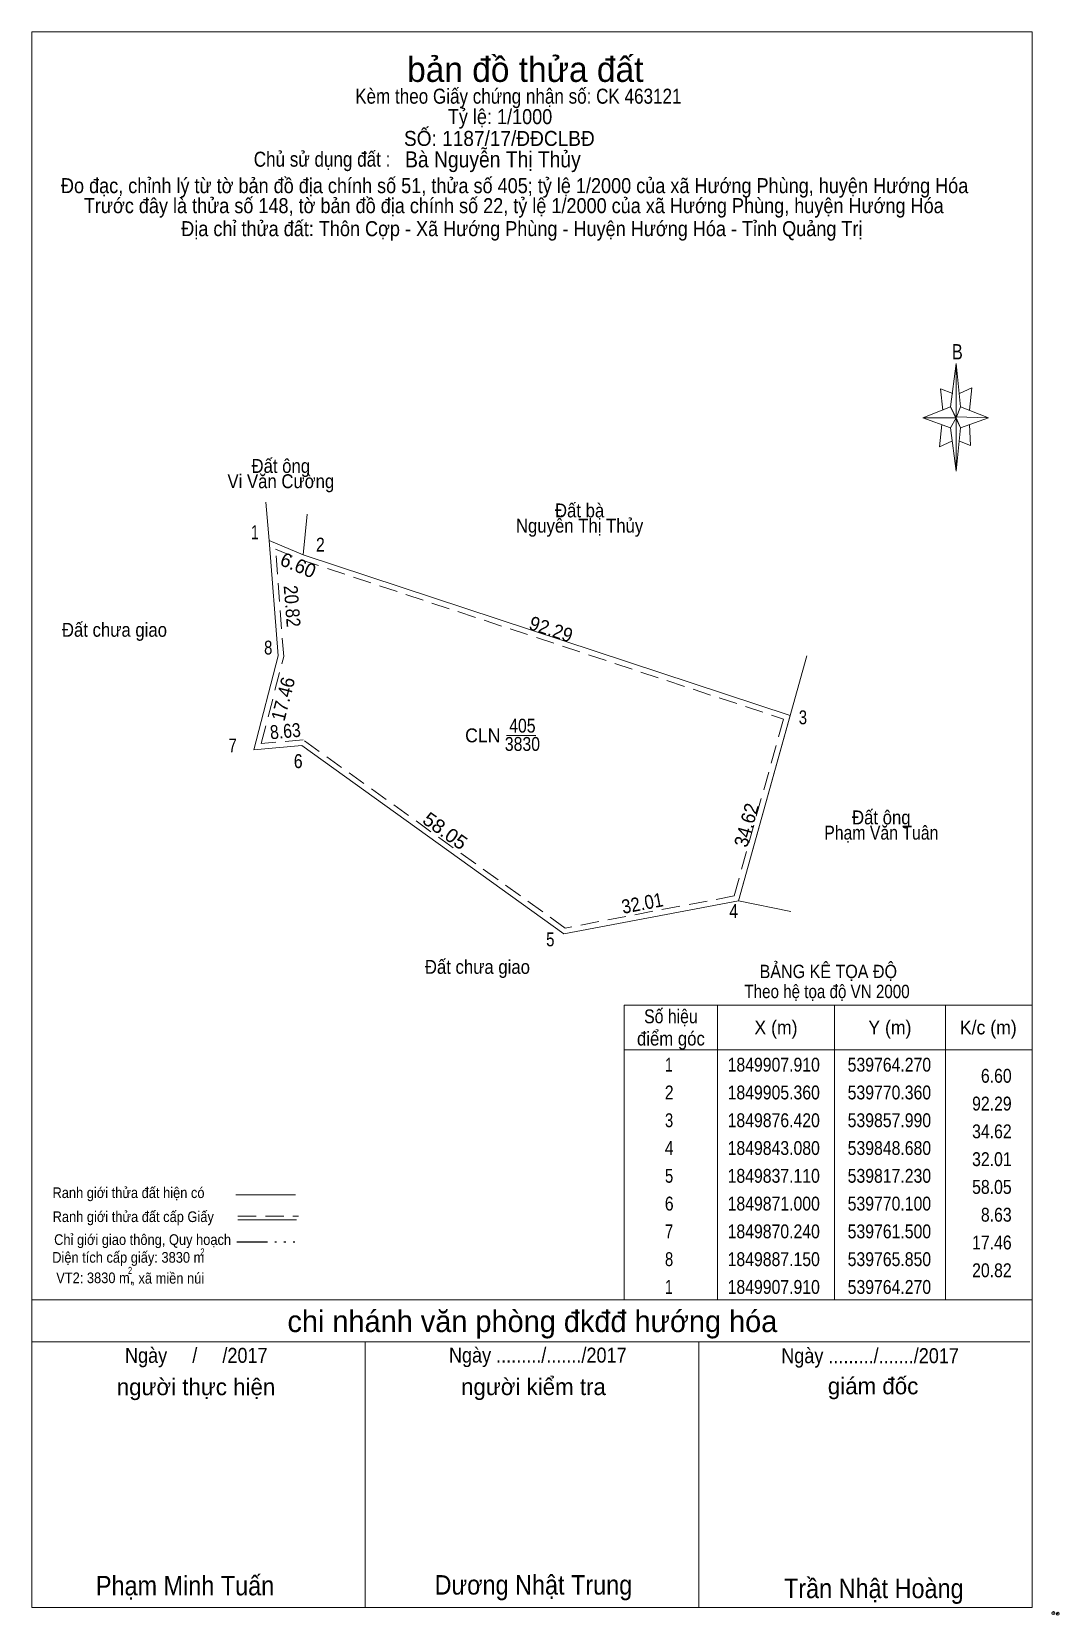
# Model space of a CAD drawing. Header units: metres. Extents: x 538839 to 540334, y 1849296 to 1850004.
# Drawn here: x 539721.5 to 539906.4, y 1849714.5 to 1849999.5 of the extents above; entities that cross this region are included whole.
import ezdxf
from ezdxf.enums import TextEntityAlignment as Align

# ---------------------------------------------------------------- set-up
doc = ezdxf.new("R2010")
doc.units = ezdxf.units.M
doc.header["$LTSCALE"] = 1.1
doc.header["$PDMODE"] = 32
doc.header["$PDSIZE"] = 0.55
for name, pattern in [('DASH_DOUBLE_DOT', [9.2, 5, -1.2, 0.3, -1.2, 0.3, -1.2]), ('DOTTED', [1.5, 0.3, -1.2]), ('MEDIUM_DASHED', [4.5, 3, -1.5])]:
    doc.linetypes.add(name, pattern=pattern)
for name, color, linetype, lineweight in [('1', 7, 'DOTTED', 13), ('10', 7, 'Continuous', 13), ('5', 7, 'Continuous', 13), ('57', 7, 'Continuous', 13), ('6', 7, 'Continuous', 13), ('63', 7, 'Continuous', 25)]:
    doc.layers.add(name, color=color, linetype=linetype, lineweight=lineweight)
doc.layers.add('34', color=7, linetype='Continuous')

msp = doc.modelspace()

# ---------------------------------------------------------------- texts
at = {"layer": '1'}
for s, width, p in [('CLN', 0.95, (539802.675, 1849871.59)), ('405', 0.85, (539809.8, 1849873.34)), ('3830', 0.85, (539809.805, 1849870.05))]:
    msp.add_text(s, height=2.5, dxfattribs=dict(at, width=width)).set_placement(p, align=Align.CENTER)
at = {"layer": '34', "width": 0.9}
msp.add_text('Bà Nguyễn Thị Thủy', height=2.88, dxfattribs=at).set_placement((539788.7, 1849975.06))
at = {"layer": '5'}
for s, height, p in [('bản đồ thửa đất', 4.5, (539810.32, 1849990.44)), ('chi nhánh văn phòng đkđđ hướng hóa', 3.888, (539811.595, 1849765.46)), ('người thực hiện', 3, (539751.085, 1849754.1)), ('người kiểm tra', 3, (539811.795, 1849754.12)), ('giám đốc', 3, (539872.89, 1849754.26))]:
    msp.add_text(s, height=height, dxfattribs=at).set_placement(p, align=Align.CENTER)
for s, height, width, p in [('Kèm theo Giấy chứng nhận số: CK 463121', 2.7, 0.85, (539809.07, 1849986.52)), ('Tỷ lệ: 1/1000', 2.7, 0.9, (539805.78, 1849982.84)), ('SỐ: 1187/17/ĐĐCLBĐ', 2.7, 0.95, (539805.655, 1849978.92)), ('Chủ sử dụng đất :', 2.7, 0.85, (539773.76, 1849975.18)), ('Đo đạc, chỉnh lý từ tờ bản đồ địa chính số 51, thửa số 405; tỷ lệ 1/2000 của xã Hướng Phùng, huyện Hướng Hóa', 2.7, 0.9, (539808.4, 1849970.42)), ('Trước đây là thửa số 148, tờ bản đồ địa chính số 22, tỷ lệ 1/2000 của xã Hướng Phùng, huyện Hướng Hóa', 2.7, 0.9, (539808.25, 1849966.82)), ('Địa chỉ thửa đất: Thôn Cợp - Xã Hướng Phùng - Huyện Hướng Hóa - Tỉnh Quảng Trị', 2.7, 0.9, (539809.705, 1849962.68)), ('B', 2.755, 0.8, (539888.045, 1849940.5)), ('Ranh giới thửa đất hiện có ', 1.92, 0.9, (539739.26, 1849789.58)), ('Ranh giới thửa đất cấp Giấy', 1.92, 0.9, (539739.79, 1849785.26)), ('Chỉ giới giao thông, Quy hoạch', 1.92, 0.9, (539741.475, 1849781.14)), ('Diện tích cấp giấy: 3830 m', 1.92, 0.9, (539738.895, 1849777.94)), (' VT2: 3830 m,', 1.92, 0.9, (539732.55, 1849774.26)), (', xã miền núi', 1.92, 0.9, (539746, 1849774.19)), ('Ngày     /     /2017', 2.7, 0.9, (539751.135, 1849759.92)), ('Ngày ........./......./2017', 2.7, 0.9, (539812.57, 1849759.96)), ('Ngày ........./......./2017', 2.7, 0.9, (539872.35, 1849759.86)), ('Phạm Minh Tuấn', 3.5, 0.9, (539749.11, 1849718.08)), ('Dương Nhật Trung', 3.5, 0.9, (539811.78, 1849718.22)), ('Trần Nhật Hoàng', 3.5, 0.9, (539873.02, 1849717.58))]:
    msp.add_text(s, height=height, dxfattribs=dict(at, width=width)).set_placement(p, align=Align.CENTER)
at = {"layer": '6'}
for s, width, p in [('BẢNG KÊ TỌA ĐỘ', 0.9, (539864.84, 1849829.16)), ('Theo hệ tọa độ VN 2000', 0.85, (539864.605, 1849825.56))]:
    msp.add_text(s, height=2.4, dxfattribs=dict(at, width=width)).set_placement(p, align=Align.CENTER)
at = {"layer": '63'}
for s, height, width, p in [('Đất ông', 2.5, 0.9, (539766.34, 1849920.08)), ('Vi Văn Cường', 2.5, 0.9, (539766.345, 1849917.33)), ('Đất bà', 2.5, 0.9, (539820.09, 1849912.07)), ('Nguyễn Thị Thủy', 2.5, 0.9, (539820.09, 1849909.33)), ('Đất chưa giao', 2.5, 0.9, (539736.41, 1849890.59)), ('Đất ông', 2.5, 0.9, (539874.37, 1849856.83)), ('Phạm Văn Tuân', 2.5, 0.85, (539874.37, 1849854.08)), ('Đất chưa giao', 2.5, 0.9, (539801.71, 1849829.93)), ('Số hiệu', 2.5, 0.85, (539836.52, 1849821.03)), ('điểm góc', 2.5, 0.9, (539836.52, 1849817.03)), ('X (m)', 2.5, 0.95, (539855.42, 1849819.03)), ('Y (m)', 2.5, 0.95, (539875.915, 1849819.03)), ('K/c (m)', 2.5, 0.95, (539893.62, 1849819.03)), (' 1', 2.5, 0.75, (539835.815, 1849812.33)), ('1849907.910', 2.5, 0.85, (539855.02, 1849812.33)), ('539764.270', 2.5, 0.85, (539875.825, 1849812.33)), (' 2', 2.5, 0.85, (539835.82, 1849807.33)), ('1849905.360', 2.5, 0.85, (539855.02, 1849807.33)), ('539770.360', 2.5, 0.85, (539875.825, 1849807.33)), (' 3', 2.5, 0.8, (539835.82, 1849802.33)), ('1849876.420', 2.5, 0.85, (539855.02, 1849802.33)), ('539857.990', 2.5, 0.85, (539875.825, 1849802.33)), (' 4', 2.5, 0.85, (539835.815, 1849797.33)), ('1849843.080', 2.5, 0.85, (539855.02, 1849797.33)), ('539848.680', 2.5, 0.85, (539875.825, 1849797.33)), (' 5', 2.5, 0.8, (539835.82, 1849792.33)), ('1849837.110', 2.5, 0.85, (539855.02, 1849792.33)), ('539817.230', 2.5, 0.85, (539875.825, 1849792.33)), (' 6', 2.5, 0.85, (539835.82, 1849787.33)), ('1849871.000', 2.5, 0.85, (539855.02, 1849787.33)), ('539770.100', 2.5, 0.85, (539875.825, 1849787.33)), (' 7', 2.5, 0.8, (539835.82, 1849782.33)), ('1849870.240', 2.5, 0.85, (539855.02, 1849782.33)), ('539761.500', 2.5, 0.85, (539875.825, 1849782.33)), ('2', 1.25, 0.8, (539752.24, 1849779.28)), ('2', 1.25, 0.8, (539739.22, 1849775.94)), (' 8', 2.5, 0.8, (539835.82, 1849777.33)), ('1849887.150', 2.5, 0.85, (539855.02, 1849777.33)), ('539765.850', 2.5, 0.85, (539875.825, 1849777.33)), (' 1', 2.5, 0.75, (539835.815, 1849772.33)), ('1849907.910', 2.5, 0.85, (539855.02, 1849772.33)), ('539764.270', 2.5, 0.85, (539875.825, 1849772.33))]:
    msp.add_text(s, height=height, dxfattribs=dict(at, width=width)).set_placement(p, align=Align.CENTER)
for s, width, p in [(' 1', 0.75, (539762.37, 1849908.15)), (' 2', 0.85, (539774.25, 1849905.92)), (' 8', 0.8, (539764.82, 1849887.39)), (' 3', 0.8, (539861.01, 1849874.84)), (' 7', 0.8, (539758.41, 1849869.77)), (' 6', 0.85, (539770.26, 1849866.96)), (' 4', 0.85, (539848.6, 1849839.98)), (' 5', 0.8, (539815.57, 1849834.89)), ('6.60', 0.85, (539897.82, 1849810.33)), ('92.29', 0.85, (539897.82, 1849805.33)), ('34.62', 0.85, (539897.82, 1849800.33)), ('32.01', 0.85, (539897.82, 1849795.33)), ('58.05', 0.85, (539897.82, 1849790.33)), ('8.63', 0.85, (539897.82, 1849785.33)), ('17.46', 0.85, (539897.82, 1849780.33)), ('20.82', 0.85, (539897.82, 1849775.33))]:
    msp.add_text(s, height=2.5, dxfattribs=dict(at, width=width)).set_placement(p, align=Align.RIGHT)
msp.add_text('6.60', height=2.5, rotation=337.28, dxfattribs=at).set_placement((539768.982, 1849902.309), align=Align.CENTER)
for s, rotation, width, p in [('20.82', 274.352, 0.9, (539767.132, 1849896)), ('92.29', 341.724, 0.95, (539814.568, 1849890.759)), ('17.46', 75.574, 0.95, (539767.964, 1849879.084)), ('8.63', 5.05, 0.85, (539767.26, 1849872.372)), ('34.62', 74.398, 0.95, (539851.299, 1849856.359)), ('58.05', 324.281, 1.05, (539795.18, 1849854.642)), ('32.01', 10.748, 0.9, (539831.602, 1849841.415))]:
    msp.add_text(s, height=2.5, rotation=rotation, dxfattribs=dict(at, width=width)).set_placement(p, align=Align.CENTER)

# ---------------------------------------------------------------- linework, layer by layer
at = {"layer": '1', "linetype": 'MEDIUM_DASHED'}
msp.add_lwpolyline([(539765.39, 1849906.36), (539770.01, 1849904.42), (539856.77, 1849875.77), (539847.88, 1849843.95), (539817.47, 1849838.17), (539770.38, 1849872.03), (539762.82, 1849871.36), (539766.86, 1849887.06)], close=True, dxfattribs=at)
at = {"layer": '10'}
for p, q in [((539764.27, 1849907.91), (539763.67, 1849914.78)), ((539771.08, 1849912.68), (539770.36, 1849905.36)), ((539861, 1849887.17), (539848.68, 1849843.08)), ((539848.68, 1849843.08), (539858.09, 1849841.17))]:
    msp.add_line(p, q, dxfattribs=at)
at = {"layer": '5'}
for p, q in [((539886.84, 1849931.98), (539887.84, 1849939.78)), ((539888.64, 1849931.98), (539893.64, 1849929.98)), ((539886.84, 1849928.18), (539881.84, 1849929.98)), ((539890.24, 1849928.78), (539890.44, 1849924.98)), ((539888.64, 1849928.18), (539887.84, 1849920.38)), ((539890.44, 1849924.98), (539888.44, 1849925.78)), ((539758.22, 1849790.14), (539768.98, 1849790.14)), ((539758.62, 1849785.66), (539769.14, 1849785.66)), ((539721.52, 1849771.28), (539901.52, 1849771.28)), ((539721.52, 1849763.68), (539901.12, 1849763.68)), ((539721.52, 1849763.68), (539901.12, 1849763.68)), ((539721.52, 1849763.68), (539901.12, 1849763.68)), ((539781.52, 1849715.88), (539781.52, 1849763.68)), ((539841.52, 1849715.88), (539841.52, 1849763.68)), ((539901.52, 1849715.88), (539721.52, 1849715.88))]:
    msp.add_line(p, q, dxfattribs=at)
at = {"layer": '5', "linetype": 'MEDIUM_DASHED'}
msp.add_line((539758.62, 1849786.3), (539769.5, 1849786.3), dxfattribs=at)
at = {"layer": '5', "linetype": 'DASH_DOUBLE_DOT', "lineweight": 25}
msp.add_line((539758.42, 1849781.7), (539768.88, 1849781.7), dxfattribs=at)
at = {"layer": '5'}
for points in [[(539721.52, 1849999.48), (539901.52, 1849999.48), (539901.52, 1849715.88), (539721.52, 1849715.88)], [(539887.84, 1849939.78), (539888.64, 1849931.98), (539887.84, 1849929.98)], [(539887.84, 1849929.98), (539881.84, 1849929.98), (539886.84, 1849931.98), (539888.64, 1849928.18), (539893.64, 1849929.98), (539887.84, 1849930.18)], [(539887.84, 1849929.98), (539887.84, 1849920.38), (539886.84, 1849928.18)]]:
    msp.add_lwpolyline(points, close=True, dxfattribs=at)
for points in [[(539887.24, 1849934.38), (539885.04, 1849935.18), (539885.44, 1849931.38)], [(539888.44, 1849934.38), (539890.64, 1849935.38), (539890.24, 1849931.38)], [(539887.84, 1849929.98), (539886.84, 1849931.98), (539881.84, 1849929.98)], [(539885.24, 1849928.78), (539884.84, 1849924.78), (539887.04, 1849925.78)], [(539887.84, 1849929.98), (539888.64, 1849928.18), (539893.64, 1849929.98)]]:
    msp.add_lwpolyline(points, dxfattribs=at)
for p in [(539905.32, 1849714.88), (539906.12, 1849714.76)]:
    msp.add_point(p, dxfattribs=at)
at = {"layer": '57'}
msp.add_line((539770.36, 1849905.36), (539857.99, 1849876.42), dxfattribs=at)
at = {"layer": '6'}
for points in [[(539764.27, 1849907.91), (539765.85, 1849887.15), (539761.5, 1849870.24), (539770.1, 1849871), (539817.23, 1849837.11), (539848.68, 1849843.08), (539857.99, 1849876.42)], [(539764.27, 1849907.91), (539770.36, 1849905.36), (539764.27, 1849907.91)]]:
    msp.add_lwpolyline(points, dxfattribs=at)
at = {"layer": '63', "lineweight": 13}
for p, q in [((539806.93, 1849872.82), (539812.2, 1849872.82)), ((539844.92, 1849824.28), (539844.92, 1849771.28)), ((539865.92, 1849824.28), (539865.92, 1849771.28)), ((539885.92, 1849824.28), (539885.92, 1849771.28)), ((539828.12, 1849816.28), (539901.52, 1849816.28))]:
    msp.add_line(p, q, dxfattribs=at)
msp.add_lwpolyline([(539828.12, 1849824.28), (539901.52, 1849824.28), (539901.52, 1849771.28), (539828.12, 1849771.28)], close=True, dxfattribs=at)

msp.set_redraw_order([(e.dxf.handle, doc.entitydb.next_handle()) for e in msp.query("TEXT MTEXT ATTDEF DIMENSION ARC_DIMENSION")])  # texts and dimensions are drawn at this point

doc.saveas('drawing.dxf')
